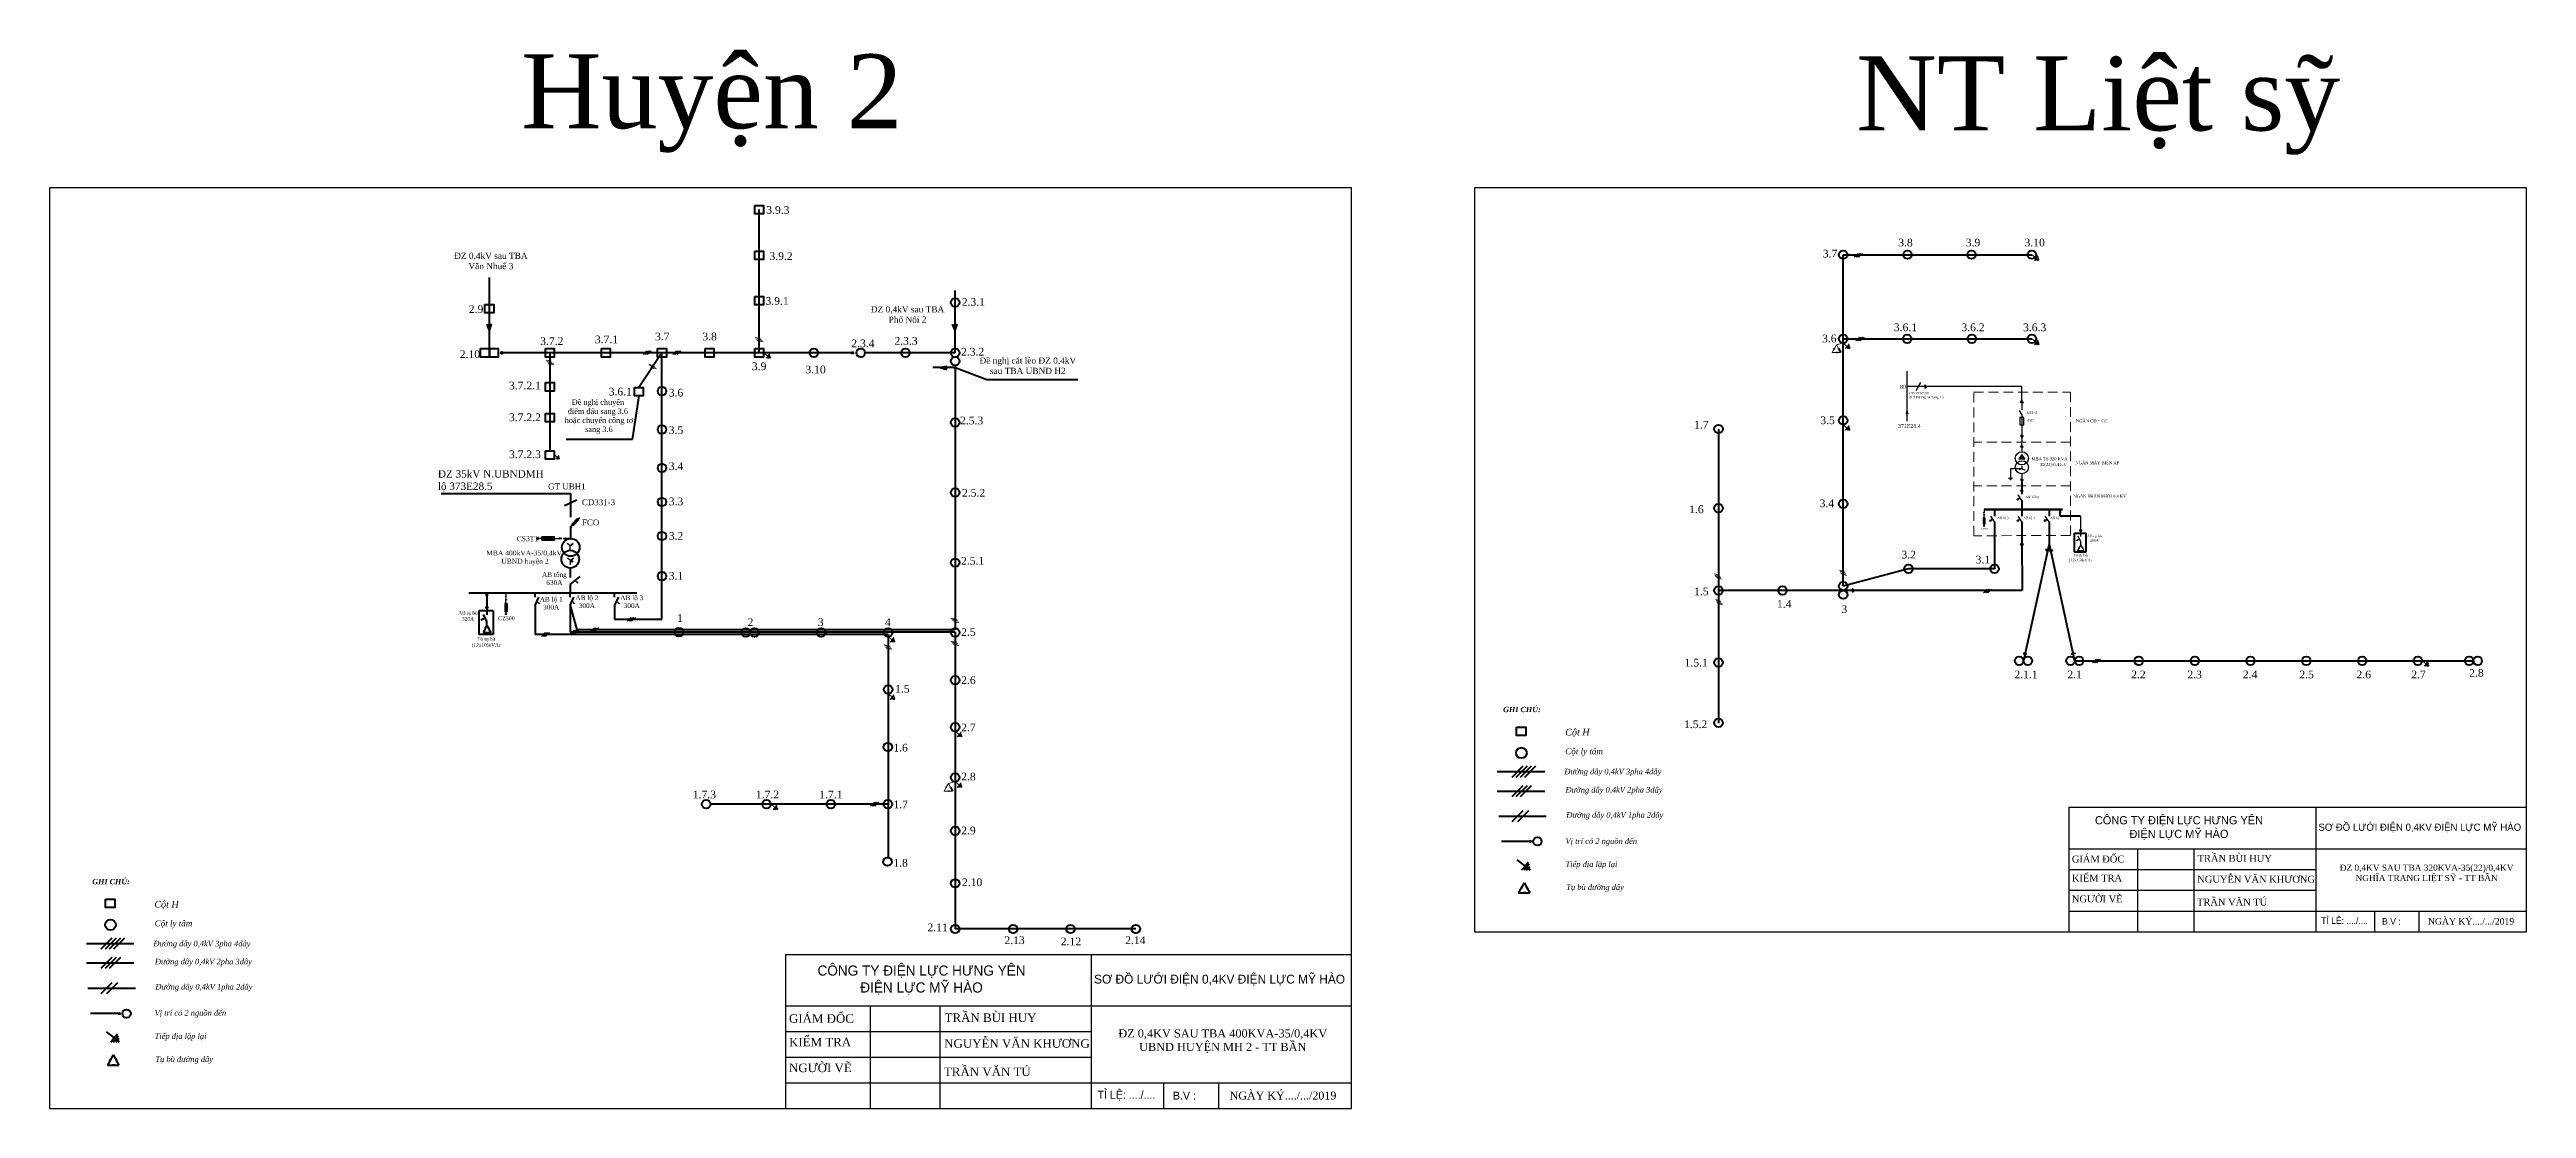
# Model space of a CAD drawing. Extents: x -2498 to 13808, y -1476 to 9052.
# Drawn here: x 6636 to 7641, y 3596 to 4026 of the extents above; entities that cross this region are included whole.
import ezdxf

# ---------------------------------------------------------------- set-up
doc = ezdxf.new("R2010")
doc.units = 0
doc.header["$LTSCALE"] = 0.08
doc.header["$MEASUREMENT"] = 0
doc.linetypes.add('DASHED2', pattern=[0.375, 0.25, -0.125])
doc.linetypes.add('HIDDEN', pattern=[0.375, 0.25, -0.125])
doc.layers.get('0').update_dxf_attribs({"linetype": 'CONTINUOUS', "lineweight": 40})
doc.layers.add('Duong manh', color=8, linetype='CONTINUOUS')
for name, color, linetype, lineweight in [('Duong truc', 7, 'CONTINUOUS', 40), ('khung', 3, 'CONTINUOUS', 18), ('NET DAM', 6, 'CONTINUOUS', 25)]:
    doc.layers.add(name, color=color, linetype=linetype, lineweight=lineweight)
doc.styles.add('anh chinh', font='VNARIAL.TTF', dxfattribs={"height": 2.5})
doc.styles.add('anh thong', font='times.ttf', dxfattribs={"height": 0.5})
doc.styles.get("Standard").update_dxf_attribs({"font": 'VHTEKN.TTF', "height": 2.5})
doc.styles.add('style4', font='VHTIMEB.TTF')

msp = doc.modelspace()

# ---------------------------------------------------------------- texts
at = {"color": 7, "ltscale": 5, "style": 'style4'}
for s, height, p in [('331-3', 1.21, (7438, 3877.9)), ('CC', 1.21, (7438.5, 3874.6)), ('Ng¨n CD + CC', 1.214, (7458.1, 3874.5)), ('MBA T1-320 kVA', 1.214, (7440.1, 3859.1)), ('Ng¨n m¸y biÕn ¸p', 1.214, (7457.9, 3857.5)), ('35(22)/0,4 kV', 1.214, (7443.5, 3856.8)), ('Ng¨n ph©n phèi 0,4 kV', 1.214, (7457.1, 3843.9))]:
    msp.add_text(s, height=height, dxfattribs=at).set_placement(p)
at = {"color": 0, "linetype": 'Continuous', "lineweight": 30, "ltscale": 10, "attachment_point": 1}
for s, insert, char_height, width in [('{\\fTimes New Roman|b0|i0|c0|p18;Huyện 2}', (6827.4, 4023.8), 30, 189.565), ('{\\fTimes New Roman|b0|i0|c0|p18;NT Liệt sỹ}', (7369, 4022.9), 30, 245.12), ('\\pxqc;{\\fTimes New Roman|b0|i0|c238|p18;Đ\\fTimes New Roman|b0|i0|c0|p18;Z 0,4KV SAU TBA 320KVA-35(22)/0,4KV \\PNGHĨA TRANG LIỆT SỸ - TT BẦN}', (7534.4, 3695.1), 2.5, 131.978), ('\\pxqc;{\\fTimes New Roman|b0|i0|c238|p18;Đ\\fTimes New Roman|b0|i0|c0|p18;Z 0,4KV SAU TBA 400KVA-35/0,4KV \\PUBND HUYỆN MH 2 - TT BẦN}', (7030.4, 3628.3), 3.3, 163.322)]:
    msp.add_mtext(s, dxfattribs=dict(at, insert=insert, char_height=char_height, width=width))
at = {"color": 0, "lineweight": 30, "style": 'anh thong'}
for s, insert, char_height, width, attachment_point in [('3.9.3', (6931.6, 3962.2), 3.12, 40.144, 2), ('3.8', (7389, 3949), 3.12, 40.144, 2), ('3.9', (7416.4, 3949), 3.12, 40.144, 2), ('3.10', (7441.4, 3949), 3.12, 40.144, 2), ('ĐZ 0,4kV sau TBA \\PVăn Nhuế 3', (6815.2, 3943.3), 2.5, 39.456, 2), ('3.9.2', (6932.9, 3943.5), 3.12, 40.144, 2), ('3.7', (7358.4, 3944.5), 3.12, 40.144, 2), ('2.9', (6809.2, 3922), 3.12, 40.144, 2), ('3.9.1', (6931.3, 3925.3), 3.12, 40.144, 2), ('ĐZ 0,4kV sau TBA \\PPhố Nối 2', (6984.2, 3921.6), 2.5, 39.456, 2), ('2.3.1', (7010.9, 3924.9), 3.12, 40.144, 2), ('3.7.2', (6839.9, 3909), 3.12, 40.144, 2), ('3.7.1', (6862.1, 3909.7), 3.12, 40.144, 2), ('3.7', (6884.7, 3910.9), 3.12, 40.144, 2), ('3.8', (6903.9, 3910.9), 3.12, 40.144, 2), ('2.3.3', (6983.6, 3909.1), 3.12, 40.144, 2), ('3.6', (7358.1, 3910.1), 3.12, 40.144, 2), ('3.6.1', (7389, 3914.6), 3.12, 40.144, 2), ('3.6.2', (7416.4, 3914.6), 3.12, 40.144, 2), ('3.6.3', (7441.4, 3914.6), 3.12, 40.144, 2), ('2.10', (6806.7, 3903.7), 3.12, 40.144, 2), ('3.9', (6924, 3898.8), 3.12, 40.144, 2), ('2.3.4', (6966.1, 3908.1), 3.12, 40.144, 2), ('2.3.2', (7010.6, 3904.7), 3.12, 40.144, 2), ('Đề nghị cắt lèo ĐZ 0,4kV sau TBA UBND H2', (7033, 3900.8), 2.5, 39.456, 2), ('3.7.2.1', (6829, 3891), 3.12, 40.144, 2), ('3.6.1', (6867.7, 3888.5), 3.12, 40.144, 2), ('3.10', (6946.9, 3897.5), 3.12, 40.144, 2), ('Đề nghị chuyển \\Pđiểm đấu sang 3.6\\P hoặc chuyển công tơ\\P sang 3.6', (6858.6, 3883.8), 2.2, 39.456, 2), ('3.6', (6890.3, 3888.1), 3.12, 40.144, 2), ('3.7.2.2', (6829, 3878.1), 3.12, 40.144, 2), ('3.5', (6890.3, 3872.9), 3.12, 40.144, 2), ('2.5.3', (7010.2, 3876.8), 3.12, 40.144, 2), ('1.7', (7306.2, 3875.1), 3.12, 40.144, 2), ('3.5', (7357.4, 3876.9), 3.12, 40.144, 2), ('3.7.2.3', (6829, 3863.1), 3.12, 40.144, 2), ('3.4', (6890.3, 3858.3), 3.12, 40.144, 2), ('{\\fTimes New Roman|b0|i0|c238|p18;Đ}Z 35kV N.UBNDMH\\Plộ 373E28.5', (6793.7, 3855.1), 3, 125.625, 1), ('GT UBH1', (6838.4, 3849.7), 2.4, 30.453, 1), ('CD331-3', (6852.1, 3843.3), 2.4, 30.453, 1), ('3.3', (6890.3, 3844), 3.12, 40.144, 2), ('2.5.2', (7011, 3847.5), 3.12, 40.144, 2), ('1.6', (7304.2, 3840.8), 3.12, 40.144, 2), ('3.4', (7357.1, 3843.2), 3.12, 40.144, 2), ('CS3T1', (6825.7, 3828.3), 2, 46.381, 1), ('FCO', (6852.1, 3835.1), 2.4, 30.453, 1), ('3.2', (6890.3, 3830), 3.12, 40.144, 2), ('GZ500', (7421, 3831.6), 0.622, 28.853, 2), ('   MBA 400kVA-35/0,4kV\\P    UBND huyện 2', (6827.5, 3822.5), 2, 92.469, 2), ('2.5.1', (7010.6, 3819.9), 3.12, 40.144, 2), ('3.2', (7390.3, 3822.4), 3.12, 40.144, 2), ('3.1', (7420.4, 3820.4), 3.12, 40.144, 2), ('\\pxqc;AB tổng\\P630A', (6823.8, 3813.7), 1.92, 34.304, 1), ('3.1', (6890.3, 3813.8), 3.12, 40.144, 2), ('\\pxqc;AB lộ 1\\P300A', (6822.5, 3803.7), 1.92, 34.304, 1), ('\\pxqc;AB lộ 2\\P300A', (6837, 3804.3), 1.92, 34.304, 1), ('\\pxqc;AB lộ 3\\P300A', (6855.2, 3804.3), 1.92, 34.304, 1), ('1.5', (7306.2, 3807.5), 3.12, 40.144, 2), ('1.4', (7339.8, 3802.4), 3.12, 40.144, 2), ('3', (7364.2, 3800.3), 3.12, 40.144, 2), ('GZ500', (6818.1, 3795.8), 1.56, 50.648, 1), ('1', (6891.9, 3796.7), 3.12, 40.144, 2), ('2', (6920.5, 3795), 3.12, 40.144, 2), ('3', (6949, 3795), 3.12, 40.144, 2), ('4', (6976.2, 3795), 3.12, 40.144, 2), ('2.5', (7008.9, 3791), 3.12, 40.144, 2), ('1.5.1', (7304.1, 3778.6), 3.12, 40.144, 2), ('1.5', (6982.1, 3768), 3.12, 40.144, 2), ('2.6', (7008.9, 3771.5), 3.12, 40.144, 2), ('2.1.1', (7437.9, 3773.8), 3.12, 40.144, 2), ('2.1', (7457.6, 3773.8), 3.12, 40.144, 2), ('2.2', (7483.5, 3773.8), 3.12, 40.144, 2), ('2.3', (7506.3, 3773.8), 3.12, 40.144, 2), ('2.4', (7528.8, 3773.8), 3.12, 40.144, 2), ('2.5', (7551.7, 3773.8), 3.12, 40.144, 2), ('2.6', (7574.9, 3773.8), 3.12, 40.144, 2), ('2.7', (7597.1, 3773.8), 3.12, 40.144, 2), ('2.8', (7620.6, 3774.4), 3.12, 40.144, 2), ('2.7', (7008.9, 3752.3), 3.12, 40.144, 2), ('{\\fTimes New Roman|b0|i1|c0|p18;Cột H}', (7251, 3750.2), 2.698, 46.89, 1), ('1.5.2', (7303.9, 3753.6), 3.12, 40.144, 2), ('1.6', (6981.4, 3744.1), 3.12, 40.144, 2), ('{\\fTimes New Roman|b0|i1|c0|p18;Cột ly tâm}', (7251, 3742.3), 2.43, 46.89, 1), ('2.8', (7008.9, 3732.4), 3.12, 40.144, 2), ('1.7.3', (6901.8, 3725.1), 3.12, 40.144, 2), ('1.7.2', (6927.4, 3725.1), 3.12, 40.144, 2), ('1.7.1', (6953.1, 3725.1), 3.12, 40.144, 2), ('1.7', (6981.4, 3721.1), 3.12, 40.144, 2), ('2.9', (7008.9, 3710.5), 3.12, 40.144, 2), ('1.8', (6981.4, 3697.4), 3.12, 40.144, 2), ('2.10', (7010.4, 3689.5), 3.12, 40.144, 2), ('{\\fTimes New Roman|b0|i1|c0|p18;Cột H}', (6678.7, 3680.4), 2.698, 46.89, 1), ('{\\fTimes New Roman|b0|i1|c0|p18;Cột ly tâm}', (6678.8, 3672.5), 2.43, 46.89, 1), ('2.11', (6996.4, 3671.2), 3.12, 40.144, 2), ('2.13', (7027.6, 3666), 3.12, 40.144, 2), ('2.12', (7050.5, 3665.5), 3.12, 40.144, 2), ('2.14', (7076.6, 3666), 3.12, 40.144, 2)]:
    msp.add_mtext(s, dxfattribs=dict(at, insert=insert, char_height=char_height, width=width, attachment_point=attachment_point))
at = {"linetype": 'Continuous', "lineweight": 40, "ltscale": 8, "attachment_point": 1}
for s, insert, char_height in [('{\\fTimes New Roman|b0|i0|c0|p18;80}', (7386.8, 3889.7), 1.555), ('{\\fTimes New Roman|b0|i0|c0|p18;CD 371-7/80 \\Pđi TBA Nghĩa trang LS}', (7390.6, 3886.8), 0.972), ('{\\fTimes New Roman|b0|i0|c0|p18;371E28.4}', (7386, 3873.8), 1.555)]:
    msp.add_mtext_dynamic_manual_height_columns(s, width=69.264, gutter_width=12.5, heights=[0], dxfattribs=dict(at, insert=insert, char_height=char_height))
at = {"color": 0, "linetype": 'Continuous', "lineweight": 40, "ltscale": 8, "char_height": 0.972, "width": 5.902, "attachment_point": 1, "style": 'anh chinh'}
for s, insert in [('{\\fTimes New Roman|b0|i0|c0|p18;AB Tổng}', (7437.6, 3844.8)), ('{\\fTimes New Roman|b0|i0|c0|p18;AB lộ 3}', (7426.2, 3836.2)), ('{\\fTimes New Roman|b0|i0|c0|p18;AB lộ 1}', (7436.8, 3836.2)), ('{\\fTimes New Roman|b0|i0|c0|p18;AB lộ 2}', (7447.7, 3836.2))]:
    msp.add_mtext(s, dxfattribs=dict(at, insert=insert))
at = {"linetype": 'Continuous', "lineweight": 30, "ltscale": 8, "attachment_point": 2, "style": 'anh thong'}
for s, insert, char_height, width in [('AB tụ bù\\P400A', (7465.6, 3828.9), 1.07, 36.066), ('Tủ tụ bù\\P(12x15)kVAr', (7460, 3821.1), 1.137, 21.949)]:
    msp.add_mtext(s, dxfattribs=dict(at, insert=insert, char_height=char_height, width=width))
at = {"linetype": 'Continuous', "ltscale": 8, "attachment_point": 2, "style": 'anh thong'}
for s, insert, char_height, width in [('AB tụ bù\\P320A', (6805.9, 3797.9), 1.42, 46.006), ('Tủ tụ bù\\P(12x10)kVAr', (6813.3, 3787.3), 1.415, 27.998)]:
    msp.add_mtext(s, dxfattribs=dict(at, insert=insert, char_height=char_height, width=width))
at = {"attachment_point": 1, "style": 'anh thong'}
for s, insert, char_height, width in [('{\\fTimes New Roman|b1|i1|c0|p18;GHI CHÚ:}', (7225.8, 3759.1), 2.153, 31.031), ('{\\fTimes New Roman|b0|i1|c238|p18;Đ\\fTimes New Roman|b0|i1|c0|p18;ường dây 0,4kV 3pha 4dây}', (7250.6, 3734), 2.267, 57.874), ('{\\fTimes New Roman|b0|i1|c238|p18;Đư\\fTimes New Roman|b0|i1|c0|p18;ờng dây 0,4kV 2pha 3dây}', (7251.1, 3726.6), 2.267, 57.874), ('{\\fTimes New Roman|b0|i1|c238|p18;Đư\\fTimes New Roman|b0|i1|c0|p18;ờng dây 0,4kV 1pha 2dây}', (7251.4, 3716.4), 2.267, 57.874), ('{\\fTimes New Roman|b0|i1|c0|p18;Vị trí có 2 nguồn đến}', (7251.1, 3705.8), 2.267, 57.874), ('{\\fTimes New Roman|b1|i1|c0|p18;GHI CHÚ:}', (6653.5, 3689.3), 2.153, 31.031), ('{\\fTimes New Roman|b0|i1|c0|p18;Tiếp địa lặp lại}', (7251.1, 3696.4), 2.267, 57.874), ('{\\fTimes New Roman|b0|i1|c0|p18;Tụ bù đường dây}', (7251.4, 3687.1), 2.267, 57.874), ('{\\fTimes New Roman|b0|i1|c238|p18;Đ\\fTimes New Roman|b0|i1|c0|p18;ường dây 0,4kV 3pha 4dây}', (6678.3, 3664.2), 2.267, 57.874), ('{\\fTimes New Roman|b0|i1|c238|p18;Đư\\fTimes New Roman|b0|i1|c0|p18;ờng dây 0,4kV 2pha 3dây}', (6678.9, 3656.9), 2.267, 57.874), ('{\\fTimes New Roman|b0|i1|c238|p18;Đư\\fTimes New Roman|b0|i1|c0|p18;ờng dây 0,4kV 1pha 2dây}', (6679.1, 3646.7), 2.267, 57.874), ('{\\fTimes New Roman|b0|i1|c0|p18;Vị trí có 2 nguồn đến}', (6678.8, 3636.1), 2.267, 57.874), ('{\\fTimes New Roman|b0|i1|c0|p18;Tiếp địa lặp lại}', (6678.8, 3626.7), 2.267, 57.874), ('{\\fTimes New Roman|b0|i1|c0|p18;Tụ bù đường dây}', (6679.1, 3617.3), 2.267, 57.874)]:
    msp.add_mtext(s, dxfattribs=dict(at, insert=insert, char_height=char_height, width=width))

# ---------------------------------------------------------------- blocks, each defined once
blk = doc.blocks.new('khung')
at = {"layer": 'khung', "color": 5, "lineweight": -3, "ltscale": 4}
for p, q in [((630143, 2296299), (632881, 2296299)), ((630143, 2295554), (630143, 2296299)), ((631620, 2296299), (631620, 2295554)), ((630143, 2296051), (631457, 2296051)), ((630143, 2296051), (632881, 2296051)), ((630552, 2296051), (630552, 2295554)), ((630889, 2296051), (630889, 2295554)), ((630143, 2295927), (631620, 2295927)), ((630143, 2295802), (631620, 2295802)), ((630143, 2295678), (631512, 2295678)), ((630143, 2295678), (632881, 2295678)), ((631973, 2295554), (631973, 2295678)), ((632238, 2295554), (632238, 2295678))]:
    blk.add_line(p, q, dxfattribs=at)
blk.add_lwpolyline([(632881, 2300009), (626581, 2300009), (626581, 2295554), (632881, 2295554), (632881, 2300009)], dxfattribs=at)
at = {"layer": 'Duong manh', "color": 0, "lineweight": -3, "ltscale": 4}
for s, insert, char_height, width, attachment_point in [('{\\f.VnAvantH|b0|i0|c0|p34;C¤NG TY §IÖN LùC H¦NG Y£N\\P®iÖn lùc mü hµo}', (630800, 2296175), 49.14, 1314.33, 5), ('{\\f.VnAvantH|b0|i0|c0|p34;s¬ ®å l\xadíi ®iÖn 0,4kv ®iÖn lùc mü hµo}', (632242, 2296175), 43.05, 1423.67, 5), ('{\\fTimes New Roman|b0|i0|c0|p18; GIÁM ĐỐC}', (630143, 2295989), 41.37, 409.06, 4), ('{\\fTimes New Roman|b0|i0|c0|p18; TRẦN BÙI HUY}', (630896, 2295993), 41.37, 536.86, 4), ('{\\f.VnAvantH|b0|i0|c0|p34; \\fTimes New Roman|b0|i0|c0|p18; KIỂM TRA}', (630128, 2295875), 41.37, 409.06, 4), ('{\\fTimes New Roman|b0|i0|c0|p18; NGUYỄN VĂN KHƯƠNG}', (630894, 2295868), 41.37, 717.25, 4), ('{\\fTimes New Roman|b0|i0|c0|p18; NGƯỜI VẼ}', (630143, 2295750), 41.37, 409.06, 4), ('{\\f.VnAvantH|b0|i0|c0|p34; \\fTimes New Roman|b0|i0|c0|p18;TRẦN VĂN TÚ}', (630893, 2295731), 41.37, 536.86, 4), ('{\\f.VnAvantH|b0|i0|c0|p34; tØ lÖ: ..../....}', (631637, 2295616), 38.48, 301.49, 4), ('{\\f.VnAvantH|b0|i0|c0|p34;b.v :}', (632072, 2295616), 38.48, 424.34, 5), ('{\\fTimes New Roman|b0|i0|c0|p18;NGÀY KÝ..../.../2019}', (632549, 2295616), 38.48, 820.67, 5)]:
    blk.add_mtext(s, dxfattribs=dict(at, insert=insert, char_height=char_height, width=width, attachment_point=attachment_point))

# ---------------------------------------------------------------- hatches: boundary and pattern name
at = {"linetype": 'Continuous', "lineweight": 40, "ltscale": 8}
for points in [[(6819.3, 3902.7, 1), (6820, 3902.7, 1)], [(6961.5, 3902.7, 1), (6962.2, 3902.7, 1)], [(7003.1, 3896.7, 1), (7003.8, 3896.7, 1)]]:
    msp.add_hatch(color=0, dxfattribs=at).paths.add_polyline_path(points)
at = {"lineweight": 30, "ltscale": 5}
h = msp.add_hatch(color=7, dxfattribs=at)
edge = h.paths.add_edge_path()
edge.add_arc((7436.2, 3839.1), 0.245, 0, 360)
at = {"linetype": 'Continuous', "lineweight": 30, "ltscale": 8}
h = msp.add_hatch(color=256, dxfattribs=at)
h.paths.add_polyline_path([(7458.2, 3826.5), (7458.8, 3826.5), (7458.7, 3826.7)])
h.paths.add_polyline_path([(7458.2, 3826.5), (7458.7, 3826.7), (7458.6, 3826.9)])
at = {"linetype": 'Continuous', "ltscale": 8}
h = msp.add_hatch(color=256, dxfattribs=at)
h.paths.add_polyline_path([(6811.2, 3794.2), (6811.9, 3794.3), (6811.8, 3794.5)])
h.paths.add_polyline_path([(6811.2, 3794.2), (6811.8, 3794.5), (6811.7, 3794.8)])
for points in [[(7237.1, 3704.5, 1), (7236.5, 3704.5, 1)], [(6664.8, 3634.7, 1), (6664.3, 3634.7, 1)]]:
    msp.add_hatch(color=256, dxfattribs=at).paths.add_polyline_path(points)
at = {"layer": 'Duong truc', "lineweight": -2, "ltscale": 5}
for points in [[(7434.3, 3843.1), (7435, 3843.2), (7434.6, 3843.8)], [(7423.2, 3834.4), (7423.9, 3834.5), (7423.5, 3835.1)], [(7434.3, 3834.4), (7435, 3834.5), (7434.6, 3835.1)], [(7445.3, 3834.4), (7446.1, 3834.5), (7445.7, 3835.1)]]:
    msp.add_hatch(color=7, dxfattribs=at).paths.add_polyline_path(points)

# ---------------------------------------------------------------- linework, layer by layer
at = {"color": 0, "linetype": 'Continuous', "lineweight": 40, "ltscale": 8}
for p, q in [((6924, 3902.7), (6924, 3960.8)), ((7363.7, 3808.1), (7363.7, 3942.5)), ((7363.7, 3942.5), (7440.3, 3942.5)), ((6814.6, 3904.4), (6814.6, 3933.3)), ((7003.5, 3902.7), (7003.5, 3928)), ((6814.6, 3911.7), (6813.7, 3914.3)), ((6813.7, 3914.3), (6814.6, 3913.3)), ((6814.6, 3911.7), (6815.5, 3914.3)), ((6815.5, 3914.3), (6814.6, 3913.3)), ((7003.5, 3911.7), (7002.5, 3914.3)), ((7002.5, 3914.3), (7003.5, 3913.3)), ((7003.5, 3911.7), (7004.4, 3914.3)), ((7004.4, 3914.3), (7003.5, 3913.3)), ((6961.9, 3902.7), (6819.6, 3902.7)), ((6839.1, 3902.7), (6839.1, 3863)), ((6884.6, 3902.7), (6875.2, 3888.6)), ((6884.6, 3794.6), (6884.6, 3902.7)), ((7003.5, 3902.7), (6966.9, 3902.7)), ((7361.9, 3904.3), (7362.7, 3902.8)), ((7363.7, 3908.4), (7440.3, 3908.4)), ((7003.5, 3896.7), (6994.5, 3896.7)), ((6997.4, 3896.7), (7000.1, 3897.3)), ((6997.4, 3896.7), (7000.1, 3896)), ((7000.1, 3897.3), (6999.4, 3896.7)), ((7000.1, 3896), (6999.4, 3896.7)), ((7003.5, 3896.7), (7003.5, 3790.3)), ((7003.5, 3896.7), (7016.4, 3891.9)), ((7016.4, 3891.9), (7053.3, 3891.9)), ((6875.2, 3885.2), (6872.5, 3867.5)), ((7313.2, 3871.7), (7313.2, 3752.5)), ((6872.5, 3867.5), (6845.7, 3867.5)), ((6795, 3845.6), (6847.6, 3845.7)), ((6850, 3842.9), (6845, 3840.7)), ((6847.6, 3836.1), (6847.6, 3845.7)), ((6847.4, 3832.1), (6847.8, 3832.1)), ((6847.4, 3832.1), (6847.6, 3831.9)), ((6847.6, 3832.2), (6851.3, 3835.9)), ((6847.6, 3827.4), (6847.6, 3832.2)), ((6847.8, 3832.1), (6847.6, 3831.9)), ((6847.4, 3827.5), (6847.6, 3827.7)), ((6847.4, 3827.5), (6847.8, 3827.5)), ((6847.8, 3827.5), (6847.6, 3827.7)), ((6847.4, 3815.4), (6847.4, 3811.5)), ((6847.4, 3808.7), (6851.4, 3812)), ((6847.4, 3808.7), (6847.4, 3805.5)), ((7390.2, 3815.1), (7363.7, 3808.1)), ((7425.1, 3815.1), (7390.2, 3815.1)), ((6806.3, 3805.4), (6874.4, 3805.4)), ((6821.8, 3797.6), (6821.8, 3801)), ((6833.1, 3803.6), (6833.1, 3805.4)), ((6833.1, 3800.2), (6834.7, 3803.6)), ((6833.1, 3800.2), (6833.1, 3788.5)), ((6847.4, 3803.6), (6847.4, 3805.4)), ((6847.4, 3800.2), (6848.8, 3803.6)), ((6847.4, 3800.2), (6847.4, 3789.4)), ((6847.4, 3800.2), (6850.1, 3790.3)), ((6865.3, 3803.6), (6865.3, 3805.4)), ((6865.3, 3800.2), (6867.1, 3803.6)), ((6865.4, 3800.2), (6865.4, 3794.6)), ((7363.7, 3806.3), (7313.2, 3806.3)), ((7436.2, 3806.3), (7363.7, 3806.3)), ((6976.3, 3788.5), (6833.2, 3788.5)), ((7003.5, 3789.4), (6847.4, 3789.4)), ((7003.5, 3790.3), (6850.1, 3790.3)), ((6865.4, 3794.6), (6884.6, 3794.6)), ((6976.3, 3788.5), (6976.3, 3698.1)), ((7003.5, 3789.4), (7003.5, 3669)), ((7457.6, 3777.8), (7619.3, 3777.8)), ((6976.2, 3719.6), (6904.2, 3719.6)), ((7001.7, 3726.3), (7002.5, 3724.9)), ((7076.8, 3669), (7003.5, 3669))]:
    msp.add_line(p, q, dxfattribs=at)
at = {"linetype": 'Continuous', "lineweight": 9, "ltscale": 8}
for p, q in [((7369.8, 3943), (7368.2, 3941.5)), ((7370.3, 3943), (7368.8, 3941.5)), ((7370.9, 3943), (7369.4, 3941.5)), ((7371.5, 3943), (7370, 3941.5)), ((7440.2, 3942.5), (7442, 3941.2)), ((7442, 3941.2), (7441.3, 3940.2)), ((7442.3, 3940.9), (7441.8, 3940.2)), ((7442, 3941.2), (7442.7, 3942.1)), ((7442.3, 3940.9), (7442.9, 3941.6)), ((7442.7, 3940.6), (7442.3, 3940.2)), ((7442.7, 3940.6), (7443, 3941.1)), ((7443, 3940.4), (7442.8, 3940.1)), ((7443, 3940.4), (7443.2, 3940.6)), ((6924.5, 3908.5), (6922.4, 3908.9)), ((6924.9, 3908), (6922.7, 3908.4)), ((7370.4, 3909), (7368.9, 3907.5)), ((7371, 3909), (7369.5, 3907.5)), ((7371.6, 3909), (7370.1, 3907.5)), ((7372.2, 3909), (7370.6, 3907.5)), ((6839.7, 3899.3), (6837.6, 3899.7)), ((6840.1, 3898.8), (6837.9, 3899.2)), ((6840.4, 3898.4), (6838.3, 3898.7)), ((6878.5, 3903.5), (6876.9, 3902)), ((6879.1, 3903.5), (6877.5, 3902)), ((6879.6, 3903.5), (6878.1, 3902)), ((6880.2, 3903.5), (6878.7, 3902)), ((6890.5, 3903.5), (6889, 3902)), ((6891.1, 3903.5), (6889.6, 3902)), ((6891.7, 3903.5), (6890.1, 3902)), ((6892.3, 3903.5), (6890.7, 3902)), ((6925.2, 3907.6), (6923.1, 3907.9)), ((6925.6, 3907.1), (6923.4, 3907.5)), ((6925.7, 3902.8), (6927.5, 3901.4)), ((6927.5, 3901.4), (6926.8, 3900.5)), ((6927.8, 3901.2), (6927.3, 3900.5)), ((6927.5, 3901.4), (6928.2, 3902.4)), ((6927.8, 3901.2), (6928.4, 3901.9)), ((6928.2, 3900.9), (6927.8, 3900.4)), ((6928.2, 3900.9), (6928.5, 3901.4)), ((6928.5, 3900.7), (6928.3, 3900.4)), ((6928.5, 3900.7), (6928.7, 3900.9)), ((7360.1, 3904.3), (7359.2, 3902.8)), ((7359.2, 3902.8), (7361, 3902.8)), ((7359.8, 3904.4), (7360.3, 3904.1)), ((7359.9, 3904.6), (7360.4, 3904.3)), ((7361, 3905.9), (7360.2, 3904.5)), ((7361, 3905.9), (7361.8, 3904.5)), ((7361, 3903.1), (7361, 3902.5)), ((7361, 3902.8), (7361, 3902.8)), ((7361.3, 3903.1), (7361.3, 3902.5)), ((7361.3, 3902.8), (7362.7, 3902.8)), ((7362.1, 3904.6), (7361.6, 3904.3)), ((7362.2, 3904.4), (7361.7, 3904.1)), ((7363.6, 3906.7), (7365.4, 3905.3)), ((7365.4, 3905.3), (7364.6, 3904.4)), ((7365.7, 3905.1), (7365.2, 3904.4)), ((7365.4, 3905.3), (7366.1, 3906.3)), ((7365.7, 3905.1), (7366.3, 3905.8)), ((7366, 3904.8), (7365.7, 3904.3)), ((7366, 3904.8), (7366.4, 3905.3)), ((7366.4, 3904.5), (7366.2, 3904.3)), ((7366.4, 3904.5), (7366.6, 3904.8)), ((7440.3, 3908.4), (7442.1, 3907)), ((7442.1, 3907), (7441.4, 3906)), ((7442.4, 3906.7), (7441.9, 3906)), ((7442.1, 3907), (7442.8, 3907.9)), ((7442.4, 3906.7), (7443, 3907.4)), ((7442.8, 3906.5), (7442.4, 3906)), ((7442.8, 3906.5), (7443.1, 3906.9)), ((7443.1, 3906.2), (7442.9, 3906)), ((7443.1, 3906.2), (7443.3, 3906.4)), ((6840.7, 3897.9), (6838.6, 3898.2)), ((6881.4, 3897.6), (6879.2, 3898)), ((6881.7, 3897.1), (6879.5, 3897.5)), ((6882, 3896.6), (6879.9, 3897)), ((6882.4, 3896.2), (6880.2, 3896.5)), ((7363.6, 3873.6), (7365.4, 3872.2)), ((7365.4, 3872.2), (7364.6, 3871.3)), ((7365.7, 3872), (7365.2, 3871.3)), ((7365.4, 3872.2), (7366.1, 3873.2)), ((7365.7, 3872), (7366.3, 3872.7)), ((7366, 3871.7), (7365.7, 3871.2)), ((7366, 3871.7), (7366.4, 3872.2)), ((7366.4, 3871.4), (7366.2, 3871.2)), ((7366.4, 3871.4), (7366.6, 3871.7)), ((6840.8, 3861.4), (6842.2, 3860.3)), ((6842.2, 3860.3), (6841.6, 3859.6)), ((6842.4, 3860.1), (6842, 3859.6)), ((6842.2, 3860.3), (6842.7, 3861.1)), ((6842.4, 3860.1), (6842.9, 3860.7)), ((6842.7, 3859.9), (6842.4, 3859.6)), ((6842.7, 3859.9), (6843, 3860.3)), ((6842.9, 3859.7), (6842.8, 3859.6)), ((6842.9, 3859.7), (6843.1, 3859.9)), ((7313.6, 3812.4), (7311.5, 3813.1)), ((7313.8, 3811.9), (7311.7, 3812.5)), ((7314.1, 3811.4), (7312, 3812)), ((7314.4, 3810.9), (7312.3, 3811.5)), ((7364.3, 3813.9), (7362.2, 3814.6)), ((7364.6, 3813.4), (7362.5, 3814)), ((7364.8, 3812.9), (7362.7, 3813.5)), ((7365.1, 3812.4), (7363, 3813)), ((7314, 3802), (7311.9, 3802.7)), ((7314.3, 3801.5), (7312.2, 3802.1)), ((7314.6, 3801), (7312.5, 3801.6)), ((7314.8, 3800.5), (7312.7, 3801.1)), ((7422.2, 3806.9), (7420.7, 3805.4)), ((7422.8, 3806.9), (7421.2, 3805.4)), ((7423.4, 3806.9), (7421.8, 3805.4)), ((7423.9, 3806.9), (7422.4, 3805.4)), ((6837.2, 3789.3), (6835.7, 3787.7)), ((6837.8, 3789.3), (6836.2, 3787.7)), ((6838.4, 3789.3), (6836.8, 3787.7)), ((6839, 3789.3), (6837.4, 3787.7)), ((6849, 3790.2), (6847.4, 3788.7)), ((6849.5, 3790.2), (6848, 3788.7)), ((6850.1, 3790.2), (6848.6, 3788.7)), ((6850.7, 3790.2), (6849.2, 3788.7)), ((6857.2, 3791.1), (6855.7, 3789.6)), ((6857.8, 3791.1), (6856.2, 3789.6)), ((6858.4, 3791.1), (6856.8, 3789.6)), ((6859, 3791.1), (6857.4, 3789.6)), ((6872, 3795.3), (6870.5, 3793.8)), ((6872.6, 3795.3), (6871.1, 3793.8)), ((6873.2, 3795.3), (6871.7, 3793.8)), ((6873.8, 3795.3), (6872.2, 3793.8)), ((7004, 3794.7), (7001.8, 3795.1)), ((7004.3, 3794.2), (7002.2, 3794.6)), ((7004.7, 3793.8), (7002.5, 3794.1)), ((7005, 3793.3), (7002.8, 3793.6)), ((6976.8, 3783.9), (6974.7, 3784.3)), ((6977.2, 3783.4), (6975, 3783.8)), ((6977.5, 3782.9), (6975.3, 3783.3)), ((6977.8, 3782.5), (6975.7, 3782.8)), ((6976.2, 3787.7), (6977.9, 3786.3)), ((6977.9, 3786.3), (6977.2, 3785.4)), ((6978.3, 3786.1), (6977.7, 3785.3)), ((6977.9, 3786.3), (6978.7, 3787.3)), ((6978.3, 3786.1), (6978.8, 3786.8)), ((6978.6, 3785.8), (6978.3, 3785.3)), ((6978.6, 3785.8), (6979, 3786.3)), ((6979, 3785.5), (6978.8, 3785.3)), ((6979, 3785.5), (6979.1, 3785.8)), ((7004, 3785.4), (7001.8, 3785.8)), ((7004.3, 3784.9), (7002.2, 3785.3)), ((7004.7, 3784.5), (7002.5, 3784.8)), ((7005, 3784), (7002.8, 3784.4)), ((7466.4, 3778.4), (7464.8, 3776.9)), ((7467, 3778.4), (7465.4, 3776.9)), ((7467.6, 3778.4), (7466, 3776.9)), ((7468.1, 3778.4), (7466.6, 3776.9)), ((7598.4, 3777.9), (7600.2, 3776.5)), ((7600.2, 3776.5), (7599.5, 3775.6)), ((7600.5, 3776.3), (7600, 3775.6)), ((7600.2, 3776.5), (7600.9, 3777.5)), ((7600.5, 3776.3), (7601.1, 3777)), ((7600.9, 3776), (7600.5, 3775.5)), ((7600.9, 3776), (7601.2, 3776.5)), ((7601.2, 3775.8), (7601, 3775.5)), ((7601.2, 3775.8), (7601.4, 3776)), ((6976.2, 3764.4), (6977.9, 3763.1)), ((6977.9, 3763.1), (6977.2, 3762.1)), ((6978.3, 3762.8), (6977.7, 3762.1)), ((6977.9, 3763.1), (6978.7, 3764)), ((6978.3, 3762.8), (6978.8, 3763.5)), ((6978.6, 3762.5), (6978.3, 3762.1)), ((6978.6, 3762.5), (6979, 3763)), ((6979, 3762.3), (6978.8, 3762)), ((6979, 3762.3), (6979.1, 3762.5)), ((7003.4, 3749.2), (7005.1, 3747.9)), ((7005.1, 3747.9), (7004.4, 3746.9)), ((7005.5, 3747.6), (7004.9, 3746.9)), ((7005.1, 3747.9), (7005.9, 3748.8)), ((7005.5, 3747.6), (7006, 3748.3)), ((7005.8, 3747.4), (7006.2, 3747.8)), ((7005.8, 3747.4), (7005.4, 3746.9)), ((7006.1, 3747.1), (7006, 3746.9)), ((7006.1, 3747.1), (7006.3, 3747.3)), ((7000.8, 3728), (6999.9, 3726.5)), ((7000.8, 3728), (7001.6, 3726.5)), ((7003.4, 3728.8), (7005.1, 3727.4)), ((7005.1, 3727.4), (7005.9, 3728.3)), ((7005.5, 3727.1), (7006, 3727.8)), ((6928.7, 3719.7), (6930.4, 3718.3)), ((6930.4, 3718.3), (6929.7, 3717.3)), ((6930.8, 3718), (6930.2, 3717.3)), ((6930.4, 3718.3), (6931.2, 3719.2)), ((6931.1, 3717.8), (6930.7, 3717.3)), ((6930.8, 3718), (6931.3, 3718.7)), ((6931.1, 3717.8), (6931.5, 3718.2)), ((6931.4, 3717.5), (6931.2, 3717.3)), ((6931.4, 3717.5), (6931.6, 3717.8)), ((6970.8, 3720.4), (6969.2, 3718.8)), ((6971.3, 3720.4), (6969.8, 3718.8)), ((6971.9, 3720.4), (6970.4, 3718.8)), ((6972.5, 3720.4), (6971, 3718.8)), ((6999.8, 3726.3), (6999, 3724.9)), ((6999, 3724.9), (7000.7, 3724.9)), ((6999.6, 3726.5), (7000.1, 3726.2)), ((6999.7, 3726.7), (7000.2, 3726.4)), ((7000.7, 3724.9), (7000.8, 3724.9)), ((7000.8, 3725.2), (7000.8, 3724.6)), ((7001, 3725.2), (7001, 3724.6)), ((7001, 3724.9), (7002.5, 3724.9)), ((7001.8, 3726.7), (7001.3, 3726.4)), ((7002, 3726.5), (7001.5, 3726.2)), ((7005.1, 3727.4), (7004.4, 3726.4)), ((7005.5, 3727.1), (7004.9, 3726.4)), ((7005.8, 3726.9), (7005.4, 3726.4)), ((7005.8, 3726.9), (7006.2, 3727.3)), ((7006.1, 3726.6), (7006, 3726.4)), ((7006.1, 3726.6), (7006.3, 3726.8))]:
    msp.add_line(p, q, dxfattribs=at)
at = {"color": 0, "linetype": 'Continuous', "lineweight": 9, "ltscale": 8}
for p, q in [((7361, 3905.9), (7363.5, 3906.6)), ((7000.8, 3728), (7003.3, 3728.7))]:
    msp.add_line(p, q, dxfattribs=at)
at = {"color": 7, "linetype": 'HIDDEN', "lineweight": 9, "ltscale": 200}
for p, q in [((7456, 3866.4), (7416.7, 3866.4)), ((7456, 3848.8), (7416.7, 3848.8))]:
    msp.add_line(p, q, dxfattribs=at)
at = {"color": 7, "lineweight": -2, "ltscale": 0.35}
for p, q in [((7436.2, 3861.5), (7435, 3859.7)), ((7436.2, 3860.2), (7435, 3859.7)), ((7435, 3859.7), (7437.4, 3859.7)), ((7437.4, 3859.7), (7436.2, 3861.5)), ((7436.2, 3861.5), (7436.2, 3860.2)), ((7436.2, 3860.2), (7437.4, 3859.7)), ((7430.8, 3851.9), (7432.4, 3851.9)), ((7431.2, 3851.6), (7432, 3851.6)), ((7431.4, 3851.3), (7431.8, 3851.3)), ((7436.2, 3855.7), (7431.6, 3855.7)), ((7431.6, 3855.7), (7431.6, 3851.9)), ((7436.2, 3855.7), (7435, 3855.2)), ((7436.2, 3856.8), (7436.2, 3855.7)), ((7436.2, 3855.7), (7437.4, 3855.2)), ((7436.2, 3853.6), (7436.2, 3851.7)), ((7436.2, 3852.3), (7436.2, 3851.3))]:
    msp.add_line(p, q, dxfattribs=at)
at = {"color": 7}
for p, q in [((7436.2, 3850.6), (7436.2, 3847.2)), ((7425.1, 3839.1), (7425.1, 3836.5)), ((7436.2, 3846.6), (7436.2, 3845.3)), ((7436.2, 3842.8), (7436.2, 3839.1)), ((7436.2, 3839.1), (7436.2, 3836.5)), ((7447.3, 3839.1), (7447.3, 3836.5)), ((7425.1, 3834.1), (7425.1, 3815.1)), ((7436.2, 3834.1), (7436.2, 3826.8)), ((7447.3, 3834.1), (7447.3, 3825.2))]:
    msp.add_line(p, q, dxfattribs=at)
at = {"lineweight": 30}
for p, q in [((7420.9, 3837.6), (7420.7, 3838)), ((7420.9, 3839.1), (7420.9, 3837.6)), ((7420.9, 3837.6), (7421, 3838)), ((6834.4, 3826.7), (6834.4, 3828)), ((6841, 3828.1), (6835.8, 3828.1)), ((6835.8, 3826.7), (6835.8, 3828.1)), ((6836.3, 3826.7), (6836.3, 3828.1)), ((6836.7, 3826.7), (6836.7, 3828.1)), ((6837.2, 3826.7), (6837.2, 3828.1)), ((6837.7, 3826.7), (6837.7, 3828.1)), ((6838.1, 3826.7), (6838.1, 3828.1)), ((6838.6, 3826.7), (6838.6, 3828.1)), ((6839.1, 3826.7), (6839.1, 3828.1)), ((6839.6, 3826.7), (6839.6, 3828.1)), ((6841, 3826.7), (6840, 3828.1)), ((6840, 3826.7), (6841, 3828.1)), ((6840, 3826.7), (6840, 3828.1)), ((6841, 3826.7), (6841, 3828.1)), ((7420.5, 3835.8), (7420.5, 3833.2)), ((7421.2, 3835.8), (7420.5, 3835.3)), ((7421.2, 3835.3), (7420.5, 3835.8)), ((7421.2, 3835.8), (7420.5, 3835.8)), ((7421.2, 3835.3), (7420.5, 3835.3)), ((7421.2, 3835.1), (7420.5, 3835.1)), ((7421.2, 3834.8), (7420.5, 3834.8)), ((7421.2, 3834.6), (7420.5, 3834.6)), ((7421.2, 3834.4), (7420.5, 3834.4)), ((7421.2, 3834.1), (7420.5, 3834.1)), ((7421.2, 3833.9), (7420.5, 3833.9)), ((7421.2, 3833.7), (7420.5, 3833.7)), ((7421.2, 3833.4), (7420.5, 3833.4)), ((7421.2, 3833.2), (7420.5, 3833.2)), ((7421.2, 3832.5), (7420.5, 3832.5)), ((7420.9, 3837.3), (7420.7, 3836.8)), ((7421, 3832.4), (7420.7, 3832.4)), ((7420.9, 3832.3), (7420.8, 3832.3)), ((7420.9, 3835.8), (7420.9, 3837.3)), ((7420.9, 3837.3), (7421, 3836.8)), ((7420.9, 3833.2), (7420.9, 3832.5)), ((7421.2, 3835.8), (7421.2, 3833.2)), ((6834, 3827.2), (6834, 3827.5)), ((6834.2, 3827), (6834.2, 3827.7)), ((6835.8, 3827.4), (6834.4, 3827.4)), ((6841, 3827.4), (6835.8, 3827.4)), ((6841, 3827.4), (6844, 3827.4)), ((6844, 3827.4), (6843, 3827.7)), ((6844, 3827.4), (6843, 3827.1)), ((6844.6, 3827.4), (6845.5, 3827.7)), ((6847.6, 3827.4), (6844.6, 3827.4)), ((6844.6, 3827.4), (6845.5, 3827.1)), ((6849.4, 3810.3), (6850.5, 3809.3)), ((6850.5, 3809.3), (6850.1, 3809.5)), ((6850.5, 3809.3), (6850.3, 3809.8)), ((6820.8, 3801), (6820.8, 3797.6)), ((6821.8, 3801), (6820.8, 3800.4)), ((6821.8, 3800.4), (6820.8, 3801)), ((6821.8, 3801), (6820.8, 3801)), ((6821.8, 3800.4), (6820.8, 3800.4)), ((6821.8, 3800.1), (6820.8, 3800.1)), ((6821.8, 3799.8), (6820.8, 3799.8)), ((6821.8, 3799.5), (6820.8, 3799.5)), ((6821.8, 3799.2), (6820.8, 3799.2)), ((6821.8, 3798.9), (6820.8, 3798.9)), ((6821.8, 3798.5), (6820.8, 3798.5)), ((6821.8, 3798.2), (6820.8, 3798.2)), ((6821.8, 3797.9), (6820.8, 3797.9)), ((6821.3, 3803.4), (6821.1, 3804)), ((6821.3, 3803), (6821.1, 3802.4)), ((6821.3, 3805.4), (6821.3, 3803.4)), ((6821.3, 3803.4), (6821.5, 3804)), ((6821.3, 3801), (6821.3, 3803)), ((6821.3, 3803), (6821.5, 3802.4)), ((6821.3, 3801), (6821.3, 3797.6)), ((6833.9, 3801.9), (6835, 3800.9)), ((6835, 3800.9), (6834.5, 3801.1)), ((6835, 3800.9), (6834.7, 3801.3)), ((6848.1, 3801.9), (6849.2, 3800.9)), ((6849.2, 3800.9), (6848.7, 3801.1)), ((6849.2, 3800.9), (6848.9, 3801.3)), ((6866.2, 3801.9), (6867.3, 3800.9)), ((6867.3, 3800.9), (6866.8, 3801.1)), ((6867.3, 3800.9), (6867, 3801.3)), ((6821.8, 3797.6), (6820.8, 3797.6)), ((6821.7, 3796.7), (6820.9, 3796.7)), ((6821.5, 3796.6), (6821.1, 3796.6)), ((6821.4, 3796.5), (6821.2, 3796.5)), ((6821.3, 3797.6), (6821.3, 3796.7))]:
    msp.add_line(p, q, dxfattribs=at)
at = {"color": 7, "lineweight": 70, "ltscale": 0.35}
msp.add_line((7452.7, 3839.1), (7420.9, 3839.1), dxfattribs=at)
at = {"color": 0, "lineweight": 30}
for p, q in [((7452.2, 3838.2), (7451.4, 3838.2)), ((7451.4, 3838.2), (7451.8, 3837.7)), ((7451.8, 3837.7), (7452.2, 3838.2)), ((7459.6, 3830.4), (7460, 3831)), ((7460.5, 3830.4), (7459.6, 3830.4)), ((7460, 3831), (7460.5, 3830.4)), ((6847.4, 3824.4), (6846.2, 3825.4)), ((6847.5, 3818.4), (6846.3, 3819.4)), ((6847.4, 3824.4), (6848.6, 3825.4)), ((6848.6, 3825.4), (6847.4, 3824.4)), ((6847.4, 3822.7), (6847.4, 3824.4)), ((6847.5, 3818.4), (6848.7, 3819.4)), ((6848.7, 3819.4), (6847.5, 3818.4)), ((6847.5, 3816.7), (6847.5, 3818.4)), ((7436.9, 3825.1), (7435.5, 3825.1)), ((7435.5, 3825.1), (7436.2, 3824.2)), ((7436.2, 3824.2), (7436.9, 3825.1)), ((7447.3, 3822.9), (7445.8, 3822.9)), ((7445.8, 3822.9), (7446.5, 3822)), ((7446.5, 3822), (7447.3, 3822.9)), ((7448.8, 3822.6), (7447.3, 3822.6)), ((7447.3, 3822.6), (7448, 3821.6)), ((7448, 3821.6), (7448.8, 3822.6)), ((6847.6, 3815.2), (6847.2, 3815.2)), ((6847.2, 3815.2), (6847.4, 3814.9)), ((6847.4, 3812), (6847.2, 3811.8)), ((6847.2, 3811.8), (6847.6, 3811.8)), ((6847.4, 3814.9), (6847.6, 3815.2)), ((6847.6, 3811.8), (6847.4, 3812)), ((7367.4, 3807.1), (7367.4, 3805.6)), ((7368.3, 3806.3), (7367.4, 3807.1)), ((7367.4, 3805.6), (7368.3, 3806.3)), ((7437.7, 3781.3), (7436.7, 3780.6)), ((7436.7, 3780.6), (7438.1, 3780.3)), ((7438.1, 3780.3), (7437.7, 3781.3)), ((7456.4, 3780.3), (7456.9, 3781.3)), ((7457.9, 3780.7), (7456.4, 3780.3)), ((7456.9, 3781.3), (7457.9, 3780.7))]:
    msp.add_line(p, q, dxfattribs=at)
at = {"linetype": 'Continuous', "lineweight": 40, "ltscale": 8}
for p, q in [((7451.7, 3836.4), (7451.7, 3839.1)), ((7460, 3836.4), (7451.7, 3836.4)), ((6841, 3826.7), (6835.8, 3826.7))]:
    msp.add_line(p, q, dxfattribs=at)
at = {"linetype": 'Continuous', "lineweight": 30, "ltscale": 8}
for p, q in [((7460.1, 3826), (7459, 3828.3)), ((7460, 3836.4), (7460, 3828.2)), ((7459.5, 3827.1), (7458.2, 3826.5)), ((7458.2, 3826.5), (7458.6, 3826.9)), ((7458.6, 3826.9), (7458.8, 3826.5)), ((7459.4, 3823.6), (7458.8, 3822.5)), ((7458.8, 3822.5), (7460.1, 3822.5)), ((7459.2, 3823.7), (7459.6, 3823.5)), ((7459.3, 3823.8), (7459.7, 3823.6)), ((7460.1, 3824.8), (7459.5, 3823.7)), ((7460.1, 3824.8), (7460.1, 3826)), ((7460.1, 3824.8), (7460.7, 3823.7)), ((7460.1, 3822.7), (7460.1, 3822.3)), ((7460.1, 3822.5), (7460.1, 3822.5)), ((7460.3, 3822.7), (7460.3, 3822.3)), ((7460.3, 3822.5), (7461.4, 3822.5)), ((7460.9, 3823.8), (7460.5, 3823.6)), ((7461, 3823.7), (7460.6, 3823.5)), ((7460.8, 3823.6), (7461.4, 3822.5))]:
    msp.add_line(p, q, dxfattribs=at)
at = {"color": 0, "lineweight": 40}
for p, q in [((7436.2, 3826.8), (7436.3, 3806.3)), ((7447.3, 3825.2), (7436.9, 3777.8)), ((7447.3, 3825.2), (7457.6, 3777.8))]:
    msp.add_line(p, q, dxfattribs=at)
at = {"color": 0}
for p, q in [((6814.1, 3804.7), (6813, 3804.7)), ((6813, 3804.7), (6813.5, 3804.1)), ((6813, 3799.3), (6813.5, 3799.9)), ((6814.1, 3799.3), (6813, 3799.3)), ((6813.5, 3804.1), (6814.1, 3804.7)), ((6813.5, 3799.9), (6814.1, 3799.3))]:
    msp.add_line(p, q, dxfattribs=at)
at = {"linetype": 'Continuous', "ltscale": 8}
for p, q in [((6813.5, 3805.4), (6813.5, 3796.4)), ((6812.9, 3795.1), (6811.2, 3794.2)), ((6811.2, 3794.2), (6811.7, 3794.8)), ((6811.7, 3794.8), (6811.9, 3794.3)), ((6812.7, 3790.5), (6812, 3789.2)), ((6812, 3789.2), (6813.6, 3789.2)), ((6813.6, 3793.7), (6812.2, 3796.5)), ((6812.5, 3790.7), (6812.9, 3790.4)), ((6812.6, 3790.8), (6813, 3790.6)), ((6813.6, 3792.1), (6812.8, 3790.7)), ((6813.6, 3792.1), (6813.6, 3793.7)), ((6813.6, 3792.1), (6814.4, 3790.7)), ((6813.6, 3789.4), (6813.6, 3788.9)), ((6813.6, 3789.2), (6813.6, 3789.2)), ((6813.8, 3789.4), (6813.8, 3788.9)), ((6813.8, 3789.2), (6815.3, 3789.2)), ((6814.6, 3790.8), (6814.2, 3790.6)), ((6814.7, 3790.7), (6814.3, 3790.4)), ((6814.5, 3790.5), (6815.3, 3789.2)), ((7223.4, 3732.9), (7242.7, 3732.9)), ((7233.8, 3735.1), (7229.3, 3730.5)), ((7235.5, 3735.1), (7231, 3730.5)), ((7237.2, 3735.1), (7232.7, 3730.5)), ((7238.9, 3735.1), (7234.4, 3730.5)), ((7223.4, 3724.9), (7242.7, 3724.9)), ((7233.8, 3727.1), (7229.3, 3722.6)), ((7235.5, 3727.1), (7231, 3722.6)), ((7237.2, 3727.1), (7232.7, 3722.6)), ((7224, 3714.7), (7243.3, 3714.7)), ((7233.8, 3716.9), (7229.3, 3712.4)), ((7236.1, 3716.9), (7231.6, 3712.4)), ((7236.8, 3704.5), (7225.1, 3704.5)), ((7231.4, 3697), (7234.7, 3694.5)), ((7234.3, 3687.7), (7233.2, 3685.8)), ((7234.7, 3694.5), (7233.3, 3692.8)), ((7235.3, 3694.1), (7234.3, 3692.8)), ((7234.3, 3687.7), (7235.4, 3685.8)), ((7234.7, 3694.5), (7236, 3696.3)), ((7235.9, 3693.6), (7235.2, 3692.7)), ((7235.3, 3694.1), (7236.3, 3695.4)), ((7235.9, 3693.6), (7236.6, 3694.4)), ((7236.5, 3693.1), (7236.2, 3692.7)), ((7236.5, 3693.1), (7236.9, 3693.5)), ((7233, 3685.5), (7232, 3683.6)), ((7232, 3683.6), (7234.2, 3683.6)), ((7232.7, 3685.7), (7233.3, 3685.3)), ((7232.8, 3685.9), (7233.5, 3685.6)), ((7234.2, 3683.6), (7234.3, 3683.6)), ((7234.3, 3684), (7234.3, 3683.2)), ((7234.6, 3684), (7234.6, 3683.2)), ((7234.6, 3683.6), (7236.6, 3683.6)), ((7235.7, 3685.9), (7235, 3685.6)), ((7235.8, 3685.7), (7235.2, 3685.3)), ((7235.5, 3685.5), (7236.6, 3683.6)), ((6651.2, 3663.1), (6670.4, 3663.1)), ((6661.5, 3665.3), (6657, 3660.8)), ((6661.5, 3657.4), (6657, 3652.9)), ((6663.2, 3665.3), (6658.7, 3660.8)), ((6663.2, 3657.4), (6658.7, 3652.9)), ((6664.9, 3665.3), (6660.4, 3660.8)), ((6664.9, 3657.4), (6660.4, 3652.9)), ((6666.6, 3665.3), (6662.1, 3660.8)), ((6651.2, 3655.2), (6670.4, 3655.2)), ((6661.5, 3647.2), (6657, 3642.7)), ((6663.8, 3647.2), (6659.3, 3642.7)), ((6651.7, 3645), (6671, 3645)), ((6664.5, 3634.7), (6652.8, 3634.7)), ((6659.2, 3627.3), (6662.4, 3624.8)), ((6662, 3617.9), (6660.9, 3616)), ((6662.4, 3624.8), (6661.1, 3623)), ((6663, 3624.3), (6662, 3623)), ((6662, 3617.9), (6663.1, 3616)), ((6662.4, 3624.8), (6663.7, 3626.5)), ((6663, 3624.3), (6664, 3625.6)), ((6663.6, 3623.8), (6663, 3623)), ((6663.6, 3623.8), (6664.3, 3624.7)), ((6664.2, 3623.4), (6663.9, 3622.9)), ((6664.2, 3623.4), (6664.6, 3623.8)), ((6660.8, 3615.7), (6659.7, 3613.8)), ((6659.7, 3613.8), (6661.9, 3613.8)), ((6660.4, 3615.9), (6661.1, 3615.6)), ((6660.6, 3616.2), (6661.2, 3615.8)), ((6661.9, 3613.8), (6662, 3613.8)), ((6662, 3614.2), (6662, 3613.5)), ((6662.3, 3614.2), (6662.3, 3613.5)), ((6662.3, 3613.8), (6664.3, 3613.8)), ((6663.4, 3616.2), (6662.8, 3615.8)), ((6663.6, 3615.9), (6662.9, 3615.6)), ((6663.2, 3615.7), (6664.3, 3613.8))]:
    msp.add_line(p, q, dxfattribs=at)
at = {"color": 0, "linetype": 'Continuous', "lineweight": 40, "ltscale": 8}
for points in [[(6922.3, 3962.5), (6925.8, 3962.5), (6925.8, 3959.1), (6922.3, 3959.1)], [(6922.3, 3943.9), (6925.8, 3943.9), (6925.8, 3940.5), (6922.3, 3940.5)], [(6812.8, 3922.3), (6816.4, 3922.3), (6816.4, 3918.9), (6812.8, 3918.9)], [(6922.3, 3925.5), (6925.8, 3925.5), (6925.8, 3922.1), (6922.3, 3922.1)], [(6811, 3904.4), (6814.6, 3904.4), (6814.6, 3901), (6811, 3901)], [(6814.6, 3904.4), (6818.1, 3904.4), (6818.1, 3901), (6814.6, 3901)], [(6837.3, 3904.4), (6840.9, 3904.4), (6840.9, 3901), (6837.3, 3901)], [(6860.1, 3904.4), (6863.6, 3904.4), (6863.6, 3901), (6860.1, 3901)], [(6882.8, 3904.4), (6886.4, 3904.4), (6886.4, 3901), (6882.8, 3901)], [(6902.1, 3904.4), (6905.6, 3904.4), (6905.6, 3901), (6902.1, 3901)], [(6922.3, 3904.4), (6925.8, 3904.4), (6925.8, 3901), (6922.3, 3901)], [(6837.3, 3890.6), (6840.9, 3890.6), (6840.9, 3887.2), (6837.3, 3887.2)], [(6873.4, 3888.6), (6877, 3888.6), (6877, 3885.2), (6873.4, 3885.2)], [(6837.3, 3878.1), (6840.9, 3878.1), (6840.9, 3874.7), (6837.3, 3874.7)], [(6837.3, 3863), (6840.9, 3863), (6840.9, 3859.6), (6837.3, 3859.6)], [(6848.6, 3832.7), (6850.7, 3834.9), (6850.2, 3835.4), (6848.1, 3833.2)]]:
    msp.add_lwpolyline(points, close=True, dxfattribs=at)
at = {"color": 7, "linetype": 'HIDDEN', "lineweight": 9, "ltscale": 200}
msp.add_lwpolyline([(7456, 3886.7), (7456, 3828.6), (7416.7, 3828.5), (7416.7, 3886.7)], close=True, dxfattribs=at)
at = {"linetype": 'DASHED2', "lineweight": 40, "ltscale": 8}
msp.add_lwpolyline([(7457.6, 3829.6), (7462.1, 3829.6), (7462.1, 3821.9), (7457.6, 3821.9)], close=True, dxfattribs=at)
at = {"linetype": 'DASHED2', "ltscale": 8}
msp.add_lwpolyline([(6810.4, 3798.2), (6816.1, 3798.2), (6816.1, 3788.4), (6810.4, 3788.4)], close=True, dxfattribs=at)
at = {"linetype": 'Continuous', "ltscale": 8}
for points in [[(7231.2, 3750.9), (7235, 3750.9), (7235, 3747.5), (7231.2, 3747.5)], [(6658.9, 3681.1), (6662.7, 3681.1), (6662.7, 3677.7), (6658.9, 3677.7)]]:
    msp.add_lwpolyline(points, close=True, dxfattribs=at)
at = {"color": 0, "linetype": 'Continuous', "lineweight": 40, "ltscale": 8}
for centre, radius in [((7363.7, 3942.5), 1.74), ((7389.8, 3942.5), 1.74), ((7415.8, 3942.5), 1.74), ((7440.3, 3942.5), 1.74), ((7003.5, 3923.1), 1.74), ((7363.7, 3908.4), 1.74), ((7389.7, 3908.4), 1.74), ((7415.9, 3908.4), 1.74), ((7440.3, 3908.4), 1.74), ((6819.6, 3902.7), 0.354), ((6946.2, 3902.7), 1.74), ((6961.9, 3902.7), 0.322), ((6965.2, 3902.7), 1.74), ((6983.4, 3902.7), 1.74), ((7003.5, 3902.7), 1.74), ((7003.5, 3899.3), 1.74), ((6884.6, 3887.1), 1.74), ((7003.5, 3896.7), 0.322), ((6884.6, 3871.6), 1.74), ((7003.5, 3874.4), 1.74), ((7313.2, 3871.8), 1.74), ((7363.7, 3875.3), 1.74), ((6884.6, 3856), 1.74), ((6884.6, 3842.2), 1.74), ((7003.5, 3846), 1.74), ((7313.2, 3839.7), 1.74), ((7363.7, 3841.4), 1.74), ((6884.6, 3828.4), 1.74), ((6847.4, 3819), 3.59), ((6847.6, 3823.8), 3.59), ((7003.5, 3817.6), 1.74), ((6884.6, 3812.1), 1.74), ((7313.2, 3806.3), 1.74), ((7339.1, 3806.3), 1.74), ((7363.7, 3808.1), 1.74), ((7390.2, 3815.1), 1.74), ((7425.1, 3815.1), 1.74), ((7363.7, 3804.6), 1.74), ((6891.5, 3789.4), 1.74), ((6918.6, 3789.3), 1.74), ((6922.1, 3789.3), 1.74), ((6949.2, 3789.3), 1.74), ((6976.3, 3789.3), 1.74), ((7003.5, 3789.3), 1.74), ((7313.2, 3777.1), 1.74), ((7435.1, 3777.8), 1.74), ((7438.6, 3777.8), 1.74), ((7455.9, 3777.8), 1.74), ((7459.4, 3777.8), 1.74), ((7483.6, 3777.8), 1.74), ((7506.4, 3777.8), 1.74), ((7528.9, 3777.8), 1.74), ((7551.6, 3777.8), 1.74), ((7574.3, 3777.8), 1.74), ((7596.8, 3777.8), 1.74), ((7617.6, 3777.8), 1.74), ((7621.1, 3777.8), 1.74), ((6976.3, 3766.1), 1.74), ((7003.5, 3769.9), 1.74), ((7003.5, 3750.9), 1.74), ((7313.2, 3752.6), 1.74), ((6976.2, 3742.8), 1.74), ((7003.5, 3730.4), 1.74), ((6902.5, 3719.6), 1.74), ((6927, 3719.6), 1.74), ((6953.1, 3719.6), 1.74), ((6976.2, 3719.6), 1.74), ((7003.5, 3708.8), 1.74), ((6976.1, 3696.3), 1.74), ((7003.5, 3687.5), 1.74), ((7003.5, 3669), 1.74), ((7027, 3669), 1.74), ((7050.3, 3669), 1.74), ((7076.8, 3669), 1.74)]:
    msp.add_circle(centre, radius, dxfattribs=at)
at = {"color": 7, "lineweight": -2, "ltscale": 0.35}
for centre in [(7436.2, 3859.9), (7436.2, 3856.3)]:
    msp.add_circle(centre, 2.65, dxfattribs=at)
at = {"color": 0, "lineweight": 30}
msp.add_circle((6848.1, 3818.1), 0.344, dxfattribs=at)
at = {"linetype": 'Continuous', "ltscale": 8}
for centre, radius in [((7233.2, 3740.4), 2.17), ((7236.8, 3704.5), 0.28), ((7239.7, 3704.5), 1.69), ((6660.9, 3670.7), 2.17), ((6664.5, 3634.7), 0.28), ((6667.4, 3634.7), 1.69)]:
    msp.add_circle(centre, radius, dxfattribs=at)
at = {"linetype": 'Continuous', "lineweight": 9, "ltscale": 8}
for p in [(7442.3, 3940.9), (7442.7, 3940.6), (7443, 3940.4), (6927.8, 3901.2), (6928.2, 3900.9), (6928.5, 3900.7), (7365.7, 3905.1), (7366, 3904.8), (7366.4, 3904.5), (7442.4, 3906.7), (7442.8, 3906.5), (7443.1, 3906.2), (7365.7, 3872), (7366, 3871.7), (7366.4, 3871.4), (6842.4, 3860.1), (6842.7, 3859.9), (6842.9, 3859.7), (6978.3, 3786.1), (6978.6, 3785.8), (6979, 3785.5), (7600.5, 3776.3), (7600.9, 3776), (7601.2, 3775.8), (6978.3, 3762.8), (6978.6, 3762.5), (6979, 3762.3), (7005.5, 3747.6), (7005.8, 3747.4), (7006.1, 3747.1), (6930.8, 3718), (6931.1, 3717.8), (6931.4, 3717.5), (7005.5, 3727.1), (7005.8, 3726.9), (7006.1, 3726.6)]:
    msp.add_point(p, dxfattribs=at)
at = {"linetype": 'Continuous', "ltscale": 8}
for p in [(7235.3, 3694.1), (7235.9, 3693.6), (7236.5, 3693.1), (6663, 3624.3), (6663.6, 3623.8), (6664.2, 3623.4)]:
    msp.add_point(p, dxfattribs=at)
at = {"layer": 'Duong truc', "color": 7, "lineweight": -2, "ltscale": 5}
for p, q in [((7389.6, 3895.3), (7389.6, 3875)), ((7413.2, 3889), (7389.6, 3889)), ((7395.1, 3890.6), (7393.2, 3887.4)), ((7396.9, 3889), (7396.9, 3889.7)), ((7396.9, 3889.7), (7397.7, 3889)), ((7396.9, 3888.3), (7397.7, 3889)), ((7396.9, 3889), (7396.9, 3888.3)), ((7436.2, 3889), (7413.2, 3889)), ((7436.2, 3883.3), (7436.2, 3889)), ((7389.6, 3879.3), (7389.3, 3877.9)), ((7389.6, 3879.3), (7389.9, 3877.9)), ((7436.2, 3877.7), (7435.2, 3879.3)), ((7435.5, 3882.6), (7436.2, 3883.3)), ((7436.2, 3882.6), (7435.5, 3882.6)), ((7436.9, 3882.6), (7436.2, 3883.3)), ((7436.2, 3882.6), (7436.9, 3882.6)), ((7436.2, 3882.6), (7436.2, 3879.6)), ((7389.3, 3877.9), (7389.6, 3878.1)), ((7389.9, 3877.9), (7389.6, 3878.1)), ((7435.6, 3869.1), (7436.2, 3868.4)), ((7436.2, 3869.1), (7435.6, 3869.1)), ((7436.2, 3877.7), (7436.2, 3870.3)), ((7436.2, 3870.3), (7436.2, 3869.1)), ((7436.8, 3869.1), (7436.2, 3868.4)), ((7436.2, 3869.1), (7436.8, 3869.1)), ((7436.2, 3868.4), (7436.2, 3866.5)), ((7435.6, 3864.4), (7436.2, 3865.1)), ((7436.2, 3864.4), (7435.6, 3864.4)), ((7436.2, 3865.1), (7436.2, 3866.4)), ((7436.8, 3864.4), (7436.2, 3865.1)), ((7436.2, 3864.4), (7436.8, 3864.4)), ((7436.2, 3864.4), (7436.2, 3862.6)), ((7435.6, 3851.3), (7436.2, 3850.6)), ((7436.2, 3851.3), (7435.6, 3851.3)), ((7436.8, 3851.3), (7436.2, 3850.6)), ((7436.2, 3851.3), (7436.8, 3851.3)), ((7435.4, 3843.9), (7434.3, 3843.1)), ((7434.3, 3843.1), (7434.6, 3843.8)), ((7434.3, 3843.1), (7435, 3843.2)), ((7434.6, 3843.8), (7435, 3843.2)), ((7436.2, 3842.8), (7434.7, 3845.1)), ((7435.6, 3846.6), (7436.2, 3847.2)), ((7436.2, 3846.6), (7435.6, 3846.6)), ((7436.8, 3846.6), (7436.2, 3847.2)), ((7436.2, 3846.6), (7436.8, 3846.6)), ((7424.3, 3835.2), (7423.2, 3834.4)), ((7423.2, 3834.4), (7423.5, 3835.1)), ((7423.2, 3834.4), (7423.9, 3834.5)), ((7423.5, 3835.1), (7423.9, 3834.5)), ((7425.1, 3834.1), (7423.6, 3836.4)), ((7435.4, 3835.2), (7434.3, 3834.4)), ((7434.3, 3834.4), (7434.6, 3835.1)), ((7434.3, 3834.4), (7435, 3834.5)), ((7434.6, 3835.1), (7435, 3834.5)), ((7436.2, 3834.1), (7434.7, 3836.4)), ((7446.5, 3835.2), (7445.3, 3834.4)), ((7445.3, 3834.4), (7445.7, 3835.1)), ((7445.3, 3834.4), (7446.1, 3834.5)), ((7447.3, 3834.1), (7445.7, 3836.4)), ((7445.7, 3835.1), (7446.1, 3834.5))]:
    msp.add_line(p, q, dxfattribs=at)
msp.add_lwpolyline([(7435.4, 3873.5), (7437, 3873.5), (7437, 3876.5), (7435.4, 3876.5)], close=True, dxfattribs=at)

# ---------------------------------------------------------------- block references
at = {"layer": 'NET DAM', "color": 7}
for p, xscale, yscale, zscale in [((-45892.5, -188848.9), 0.08383383359998789, 0.08383383359998789, 0.08383383359998789), ((-35233.3, -151843.3), 0.06774451200000002, 0.06774451200000002, 0.06774451200000002)]:
    msp.add_blockref('khung', p, dxfattribs=dict(at, xscale=xscale, yscale=yscale, zscale=zscale))

msp.set_redraw_order([(e.dxf.handle, doc.entitydb.next_handle()) for e in msp.query("TEXT MTEXT ATTDEF DIMENSION ARC_DIMENSION")])  # texts and dimensions are drawn at this point

doc.saveas('drawing.dxf')
